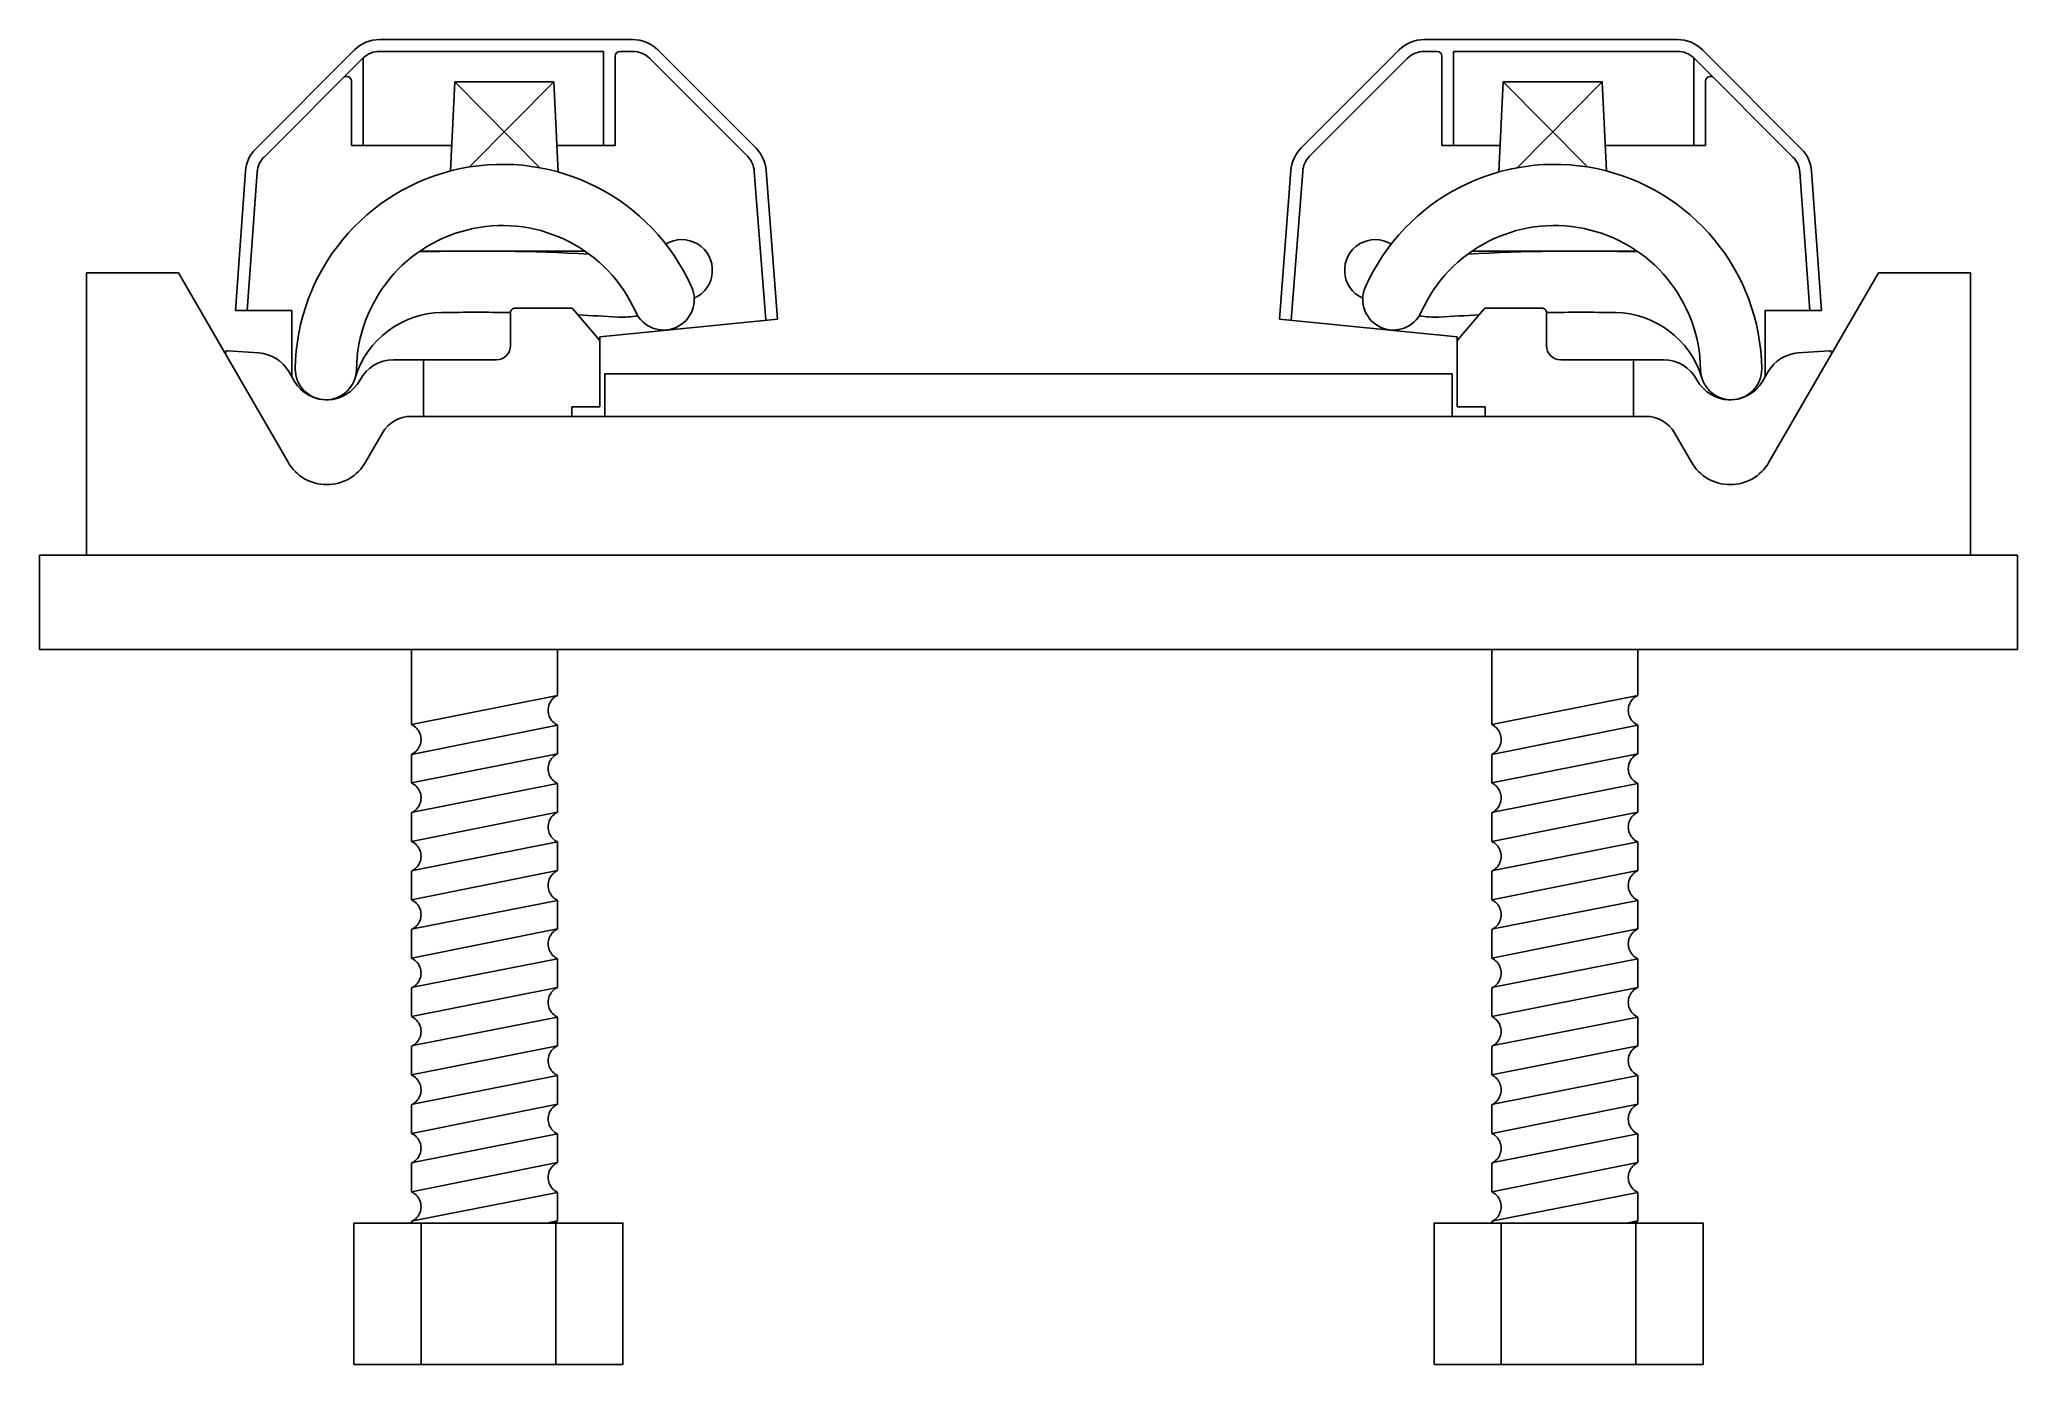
# Model space of a CAD drawing. Header units: metres. Extents: x -0.21 to 0.21, y -0.21 to 0.071.
import ezdxf

# ---------------------------------------------------------------- set-up
doc = ezdxf.new("R2010")
doc.units = ezdxf.units.M
doc.header["$MEASUREMENT"] = 0

msp = doc.modelspace()

# ---------------------------------------------------------------- linework, layer by layer
for p, q in [((-0.1640970289569814, 0.04783329396852787), (-0.1431126758055296, 0.06881764711997967)), ((-0.137809374945602, 0.07101434626243572), (-0.08402257838054503, 0.07101434626243572)), ((-0.09027097286983335, 0.04851434626243572), (-0.09027097286983335, 0.06851434626243573)), ((-0.08777097286983335, 0.04851434626243572), (-0.08777097286983335, 0.06751434626243573)), ((-0.08402257838054503, 0.06851434626243573), (-0.08677097286983336, 0.06851434626243573)), ((-0.07871927752300108, 0.06881764711997967), (-0.05790861302657868, 0.04800698262594379)), ((0.07872249136949831, 0.06881764711997967), (0.05791182687307592, 0.04800698262594379)), ((0.1378125887920993, 0.07101434626243572), (0.08402579222704226, 0.07101434626243572)), ((0.08402579222704226, 0.06851434626243573), (0.0867741867163306, 0.06851434626243573)), ((0.0877741867163306, 0.04851434626243572), (0.0877741867163306, 0.06751434626243573)), ((0.09027418671633058, 0.04851434626243572), (0.09027418671633058, 0.06851434626243573)), ((0.1641002428034786, 0.04783329396852787), (0.1431158896520268, 0.06881764711997967)), ((-0.1623292620040156, 0.04606552701556139), (-0.1413449088525638, 0.06704988016701319)), ((-0.1412709728698334, 0.04851434626243572), (-0.1412709728698334, 0.06712230133573613)), ((-0.05967637998147694, 0.04623921567342914), (-0.08048704447551573, 0.06704988016746502)), ((0.05967959382797417, 0.04623921567342914), (0.08049025832201297, 0.06704988016746502)), ((0.1412741867163306, 0.04851434626243572), (0.1412741867163306, 0.06712230133573613)), ((0.1623324758505129, 0.04606552701556139), (0.1413481226990611, 0.06704988016701319)), ((-0.1437709728698334, 0.04851434626243572), (-0.1437709728698334, 0.06220960258625128)), ((-0.1218043912606037, 0.06206708845499306), (-0.1227521878231171, 0.04311115779945322)), ((-0.1218043912606037, 0.06206708850267678), (-0.1037709251225679, 0.04379787499585946)), ((-0.1218043912606037, 0.06206708845499306), (-0.1008043912606037, 0.06206708845499306)), ((-0.1186660636228509, 0.04396610197710252), (-0.1008043912606037, 0.06206708850267678)), ((-0.1008043912606037, 0.06206708845499306), (-0.09984553212175525, 0.04289041629463318)), ((0.100807605107101, 0.06206708845499306), (0.09984874596825248, 0.04289041629463318)), ((0.1186692774693482, 0.04396610197710252), (0.100807605107101, 0.06206708850267678)), ((0.121807605107101, 0.06206708845499306), (0.100807605107101, 0.06206708845499306)), ((0.121807605107101, 0.06206708850267678), (0.1037741389690651, 0.04379787499585946)), ((0.121807605107101, 0.06206708845499306), (0.1227554016696144, 0.04311115779945322)), ((0.1437741867163306, 0.04851434626243572), (0.1437741867163306, 0.06220960258625128)), ((-0.1224820283914916, 0.04851434626243572), (-0.1437709728698334, 0.04851434626243572)), ((-0.08777097286983335, 0.04851434626243572), (-0.1001267361075545, 0.04851434626243572)), ((0.0877741867163306, 0.04851434626243572), (0.1001299499540517, 0.04851434626243572)), ((0.1224852422379889, 0.04851434626243572), (0.1437741867163306, 0.04851434626243572)), ((-0.1684159766630735, 0.01351434626243572), (-0.1662741140679398, 0.04307205006416916)), ((-0.1659094215099642, 0.01351434626243572), (-0.1637806520779879, 0.0428913644126551)), ((-0.05822122205302731, 0.04301162300985088), (-0.05580169430969545, 0.01142687825053363)), ((-0.05572852520271263, 0.04320257434509258), (-0.05331343093432079, 0.01167570458835835)), ((0.05573173904920987, 0.04320257434509258), (0.05331664478081802, 0.01167570458835835)), ((0.05822443589952454, 0.04301162300985088), (0.05580490815619269, 0.01142687825053363)), ((0.1659126353564614, 0.01351434626243572), (0.1637838659244852, 0.0428913644126551)), ((0.1684191905095708, 0.01351434626243572), (0.1662773279144371, 0.04307205006416916)), ((-0.1292611735697574, 0.02607150966047557), (-0.09414267948802736, 0.02606284241876565)), ((0.1292643874162546, 0.02607150966047557), (0.0941458933345246, 0.02606284241876565)), ((-0.1999983930767514, -0.03849279362298694), (-0.1999983930767514, 0.02150720637701306)), ((-0.1999983930767514, 0.02150720637701306), (-0.180463983076904, 0.02150720637701306)), ((-0.180463983076904, 0.02150720637701306), (-0.1572256330789067, -0.01874279362298694)), ((0.1804671969234012, 0.02150720637701306), (0.1572288469254039, -0.01874279362298694)), ((0.2000016069232486, 0.02150720637701306), (0.1804671969234012, 0.02150720637701306)), ((0.2000016069232486, -0.03849279362298694), (0.2000016069232486, 0.02150720637701306)), ((-0.1564159766630735, 0.01351434626243572), (-0.1684159766630735, 0.01351434626243572)), ((-0.1100031964362599, 0.006014344820006227), (-0.1100031971753575, 0.01301434482000623)), ((-0.1090031973064877, 0.01401434491537366), (-0.09710919724116103, 0.0140143462505177)), ((-0.09112019659886138, 0.007153346952421999), (-0.09672619722494856, 0.01383634627722058)), ((0.09112341044535861, 0.007153346952421999), (0.0967294110714458, 0.01383634627722058)), ((0.109006411152985, 0.01401434491537366), (0.09711241108765827, 0.0140143462505177)), ((0.1100064102827571, 0.006014344820006227), (0.1100064110218547, 0.01301434482000623)), ((0.1564191905095708, 0.01351434626243572), (0.1684191905095708, 0.01351434626243572)), ((-0.09100319661900722, 0.00790672700284631), (-0.05331343093432079, 0.01167570458835835)), ((0.09100641046550445, 0.00790672700284631), (0.05331664478081802, 0.01167570458835835)), ((-0.1700041963399388, 0.004949338468535279), (-0.1634071962774731, 0.004491339239104128)), ((-0.091003195077274, -0.006985652986542846), (-0.09100319661900722, 0.00790672700284631)), ((0.09100640892377124, -0.006985652986542846), (0.09100641046550445, 0.00790672700284631)), ((0.170007410186436, 0.004949338468535279), (0.1634104101239704, 0.004491339239104128)), ((-0.1558511956275441, -0.00162066008187976), (-0.157083195847366, 0.0005133397426441661)), ((-0.1348701960981823, 0.003014342149718141), (-0.1284968800247647, 0.003014342817290162)), ((-0.1284968800247647, 0.003014342817290162), (-0.1130031961263157, 0.0030143444385365)), ((-0.1284968787611462, -0.00898565727807727), (-0.1284968800247647, 0.003014342912657594)), ((-0.1284968787603953, -0.008992793622986937), (-0.1284968800247647, 0.003014342912657594)), ((0.1285000938712619, 0.003014342817290162), (0.113006409972813, 0.0030143444385365)), ((0.1285000926076435, -0.00898565727807727), (0.1285000938712619, 0.003014342912657594)), ((0.1285000926068926, -0.008992793622986937), (0.1285000938712619, 0.003014342912657594)), ((0.1348734099446796, 0.003014342149718141), (0.1285000938712619, 0.003014342817290162)), ((0.1558544094740413, -0.00162066008187976), (0.1570864096938633, 0.0005133397426441661)), ((-0.097003195077274, -0.006985653749482299), (-0.091003195077274, -0.006985652986542846)), ((-0.09700319487389353, -0.008992793622986937), (-0.097003195077274, -0.006985653749482299)), ((0.09700640892377124, -0.006985653749482299), (0.09100640892377124, -0.006985652986542846)), ((0.09700640872039076, -0.008992793622986937), (0.09700640892377124, -0.006985653749482299)), ((-0.1407711530745961, -0.01874279362298694), (-0.1371627130688168, -0.01249279362298694)), ((-0.1311051948250271, -0.008985657564179565), (-0.1284968787611462, -0.00898565727807727)), ((-0.1311005330742337, -0.008992793622986937), (0.1311037469326519, -0.008992793622986937)), ((0.1311084086715244, -0.008985657564179565), (0.1285000926076435, -0.00898565727807727)), ((0.1407743669210933, -0.01874279362298694), (0.1371659269153141, -0.01249279362298694)), ((0.2000016069232486, -0.03849279362298694), (-0.1999983930767514, -0.03849279362298694)), ((-0.1309983930711897, -0.05849279356338229), (-0.130998393110279, -0.07443051593639102)), ((-0.099998393110279, -0.06823051594831195), (-0.09999839312222175, -0.05849279356338229)), ((0.09836669228474784, -0.05849279356338229), (0.09836669224565849, -0.07443051593639102)), ((0.1293666922456585, -0.06823051594831195), (0.1293666922337157, -0.05849279356338229)), ((-0.130998393110279, -0.07443051593639102), (-0.09999839311027754, -0.06823051594831268)), ((0.09836669224565849, -0.07443051593639102), (0.1293666922456599, -0.06823051594831268)), ((-0.099998393110279, -0.074555071285741), (-0.1309983931102804, -0.0807550712738208)), ((-0.099998393110279, -0.0806305159244701), (-0.099998393110279, -0.074555071285741)), ((0.1293666922456585, -0.074555071285741), (0.09836669224565704, -0.0807550712738208)), ((0.1293666922456585, -0.0806305159244701), (0.1293666922456585, -0.074555071285741)), ((-0.130998393110279, -0.08683051591254917), (-0.09999839311027754, -0.08063051592447082)), ((-0.130998393110279, -0.08075507127382008), (-0.130998393110279, -0.08683051591254917)), ((0.09836669224565849, -0.08683051591254917), (0.1293666922456599, -0.08063051592447082)), ((0.09836669224565849, -0.08075507127382008), (0.09836669224565849, -0.08683051591254917)), ((-0.099998393110279, -0.08695507126189914), (-0.130707945174817, -0.09300017010308947)), ((-0.099998393110279, -0.09303051590062823), (-0.099998393110279, -0.08695507126189914)), ((0.1293666922456585, -0.08695507126189914), (0.09865714018112048, -0.09300017010308947)), ((0.1293666922456585, -0.09303051590062823), (0.1293666922456585, -0.08695507126189914)), ((-0.130998393110279, -0.09923051582910267), (-0.09999839311027754, -0.09303051584102433)), ((-0.130998393110279, -0.09315507124997821), (-0.130998393110279, -0.09923051582910267)), ((0.09836669224565849, -0.09923051582910267), (0.1293666922456599, -0.09303051584102433)), ((0.09836669224565849, -0.09315507124997821), (0.09836669224565849, -0.09923051582910267)), ((-0.099998393110279, -0.09935507117845264), (-0.130707945174817, -0.105400170019643)), ((-0.09999839310282842, -0.1054305159959957), (-0.099998393110279, -0.09935507129766193)), ((0.1293666922456585, -0.09935507117845264), (0.09865714018112048, -0.105400170019643)), ((0.1293666922531091, -0.1054305159959957), (0.1293666922456585, -0.09935507129766193)), ((-0.130998393110279, -0.1116305159244701), (-0.09999839311027754, -0.1054305159363918)), ((-0.130998393110279, -0.105555071285741), (-0.130998393110279, -0.1116305159244701)), ((0.09836669224565849, -0.1116305159244701), (0.1293666922456599, -0.1054305159363918)), ((0.09836669224565849, -0.105555071285741), (0.09836669224565849, -0.1116305159244701)), ((-0.099998393110279, -0.1117550712738201), (-0.130707945174817, -0.1178001701150104)), ((-0.09999839312518016, -0.1178305159125492), (-0.09999839310282842, -0.1117550713334247)), ((0.1293666922456585, -0.1117550712738201), (0.09865714018112048, -0.1178001701150104)), ((0.1293666922307573, -0.1178305159125492), (0.1293666922531091, -0.1117550713334247)), ((-0.130998393110279, -0.1240305158410236), (-0.09999839311027754, -0.1178305158529453)), ((-0.1309983931251802, -0.1179550712618991), (-0.130998393110279, -0.1240305158410236)), ((0.09836669224565849, -0.1240305158410236), (0.1293666922456599, -0.1178305158529453)), ((0.09836669223075734, -0.1179550712618991), (0.09836669224565849, -0.1240305158410236)), ((-0.099998393110279, -0.1241550711903736), (-0.130707945174817, -0.1302001700315639)), ((-0.09999839311772958, -0.1302305158887073), (-0.099998393110279, -0.1241550712499782)), ((0.1293666922456585, -0.1241550711903736), (0.09865714018112048, -0.1302001700315639)), ((0.1293666922382079, -0.1302305158887073), (0.1293666922456585, -0.1241550712499782)), ((-0.1309983926259913, -0.1364305175457164), (-0.09999839262598981, -0.1302305175576381)), ((-0.1309983931177296, -0.1303550712976619), (-0.1309983931028284, -0.136430515936391)), ((0.09836669223820792, -0.1303550712976619), (0.09836669225310907, -0.136430515936391)), ((0.09836669272994623, -0.1364305175457164), (0.1293666927299477, -0.1302305175576381)), ((-0.09999839262599126, -0.1365550728950664), (-0.1307079446905293, -0.1426001717362567)), ((-0.099998393110279, -0.1426305159244701), (-0.099998393110279, -0.136555071285741)), ((0.1293666927299462, -0.1365550728950664), (0.09865714066540823, -0.1426001717362567)), ((0.1293666922456585, -0.1426305159244701), (0.1293666922456585, -0.136555071285741)), ((-0.130998393110279, -0.1488305159721538), (-0.09999839311027754, -0.1426305159840755)), ((-0.1309983931177296, -0.1427550712738201), (-0.130998393110279, -0.1488305159721538)), ((0.09836669224565849, -0.1488305159721538), (0.1293666922456599, -0.1426305159840755)), ((0.09836669223820792, -0.1427550712738201), (0.09836669224565849, -0.1488305159721538)), ((-0.099998393110279, -0.1489550713215038), (-0.130707945174817, -0.1550001701626941)), ((-0.09999839312518016, -0.1550305159006282), (-0.099998393110279, -0.1489550712618991)), ((0.1293666922456585, -0.1489550713215038), (0.09865714018112048, -0.1550001701626941)), ((0.1293666922307573, -0.1550305159006282), (0.1293666922456585, -0.1489550712618991)), ((-0.1309983931177296, -0.1612305158291027), (-0.09999839311772812, -0.1550305158410243)), ((-0.130998393110279, -0.1551550711903736), (-0.1309983931177296, -0.1612305158291027)), ((0.09836669223820792, -0.1612305158291027), (0.1293666922382094, -0.1550305158410243)), ((0.09836669224565849, -0.1551550711903736), (0.09836669223820792, -0.1612305158291027)), ((-0.09999839311772958, -0.1613550711784526), (-0.1307079451822676, -0.167400170019643)), ((-0.099998393110279, -0.1674305159959957), (-0.099998393110279, -0.1613550712976619)), ((0.1293666922382079, -0.1613550711784526), (0.09865714017366992, -0.167400170019643)), ((0.1293666922456585, -0.1674305159959957), (0.1293666922456585, -0.1613550712976619)), ((-0.1309983926334418, -0.1736305153880283), (-0.09999839263344039, -0.16743051539995)), ((-0.130998393110279, -0.167555071285741), (-0.130998393110279, -0.1736305159244701)), ((0.09836669224565849, -0.167555071285741), (0.09836669224565849, -0.1736305159244701)), ((0.09836669272249565, -0.1736305153880283), (0.1293666927224971, -0.16743051539995)), ((-0.09999839263344185, -0.1737550707373783), (-0.1307079446979798, -0.1798001695785686)), ((-0.099998393110279, -0.1798305159125492), (-0.09999839312518016, -0.1737550713334247)), ((0.1293666927224957, -0.1737550707373783), (0.09865714065795765, -0.1798001695785686)), ((0.1293666922456585, -0.1798305159125492), (0.1293666922307573, -0.1737550713334247)), ((-0.130998393110279, -0.1799550712618991), (-0.130998393111107, -0.1802927936229695)), ((-0.1289659563263471, -0.1802927936229695), (-0.1289659563263471, -0.2102927936229695)), ((-0.099998393110279, -0.1798305159125492), (-0.1023467982876595, -0.1802927936229695)), ((-0.10039574132821, -0.1802927936229695), (-0.10039574132821, -0.2102927936229695)), ((0.09836669224565849, -0.1799550712618991), (0.09836669224483048, -0.1802927936229695)), ((0.1003991290295904, -0.1802927936229695), (0.1003991290295904, -0.2102927936229695)), ((0.1293666922456585, -0.1798305159125492), (0.127018287068278, -0.1802927936229695)), ((0.1289693440277275, -0.1802927936229695), (0.1289693440277275, -0.2102927936229695))]:
    msp.add_line(p, q)
at = {"ltscale": 100}
for p, q in [((-0.1564159766630735, -0.0006423789003318234), (-0.1564159766630735, 0.01351434626243572)), ((0.1564191905095708, -0.0006423789003318234), (0.1564191905095708, 0.01351434626243572))]:
    msp.add_line(p, q, dxfattribs=at)
at = {"flags": 128}
for points in [[(-0.09027097286983335, 0.06851434626243573), (-0.137809374945602, 0.06851434626243573)], [(0.09027418671633058, 0.06851434626243573), (0.1378125887920993, 0.06851434626243573)], [(-0.09999839360201732, -0.07455506925918308), (-0.100288911394123, -0.07440012579299655), (-0.1005632286586799, -0.07421882276870456), (-0.1008195322074927, -0.07401240008212771), (-0.1010555284538306, -0.07378257410861698), (-0.1012685339965858, -0.07353202479221073), (-0.1014571409740485, -0.07326250689365116), (-0.1016198187389411, -0.07297605162002292), (-0.1017545455017127, -0.07267633091546741), (-0.1018604617484845, -0.07236567150689807), (-0.1019368725338019, -0.07204614292718615), (-0.1019830625572242, -0.07172002439834323), (-0.1019983916797675, -0.07139165525771823), (-0.1019828944572248, -0.07106379156448094), (-0.1019367115863599, -0.07073860775567738), (-0.1018600099527277, -0.07041835432388034), (-0.1017537146278657, -0.0701071513805553), (-0.101618950880412, -0.0698078311000034), (-0.1014566784271039, -0.06952235828973499), (-0.1012678628333844, -0.0692526878032848), (-0.1010546761074103, -0.06900210033990589), (-0.1008194284805097, -0.06877310400344577), (-0.100563751987461, -0.06856714855767933), (-0.1002892749899067, -0.06838568340875355), (-0.09999839358711615, -0.06823052059747424)], [(0.1293666917539202, -0.07455506925918308), (0.1290761739618145, -0.07440012579299655), (0.1288018566972576, -0.07421882276870456), (0.1285455531484447, -0.07401240008212771), (0.1283095569021069, -0.07378257410861698), (0.1280965513593517, -0.07353202479221073), (0.127907944381889, -0.07326250689365116), (0.1277452666169964, -0.07297605162002292), (0.1276105398542248, -0.07267633091546741), (0.127504623607453, -0.07236567150689807), (0.1274282128221355, -0.07204614292718615), (0.1273820227987133, -0.07172002439834323), (0.12736669367617, -0.07139165525771823), (0.1273821908987127, -0.07106379156448094), (0.1274283737695776, -0.07073860775567738), (0.1275050754032098, -0.07041835432388034), (0.1276113707280718, -0.0701071513805553), (0.1277461344755255, -0.0698078311000034), (0.1279084069288336, -0.06952235828973499), (0.1280972225225531, -0.0692526878032848), (0.1283104092485272, -0.06900210033990589), (0.1285456568754278, -0.06877310400344577), (0.1288013333684765, -0.06856714855767933), (0.1290758103660308, -0.06838568340875355), (0.1293666917688213, -0.06823052059747424)], [(-0.1309983926334418, -0.07443051945306507), (-0.1307078784101643, -0.07458546297885624), (-0.1304337029972114, -0.07476666097976413), (-0.1301776497879066, -0.07497284542657581), (-0.1299415808239021, -0.07520266186334339), (-0.1297284477272071, -0.07545330648757663), (-0.1295400100269355, -0.07572250973321644), (-0.1293775110908784, -0.07600846897699085), (-0.1292423599281348, -0.07630895268060413), (-0.1291362910711207, -0.07662003164626804), (-0.1290599363290705, -0.07693933134414402), (-0.1290138023563661, -0.07726473455764499), (-0.1289983933486976, -0.07759383802749363), (-0.1290139346637763, -0.07792224531509129), (-0.1290601342388429, -0.07824729566909519), (-0.1291366546594538, -0.07856681477166857), (-0.1292431169145741, -0.0788785518918201), (-0.1293781834163703, -0.07917844425775257), (-0.1295404987999238, -0.07946385031081882), (-0.1297289317169227, -0.07973291044570652), (-0.1299423330345191, -0.07998372679092136), (-0.1301781588115729, -0.08021320002414432), (-0.1304339485683478, -0.08041910778619495), (-0.1307079451599159, -0.08060016285516468), (-0.130998392648343, -0.0807550681147739)], [(0.09836669272249565, -0.07443051945306507), (0.09865720694577322, -0.07458546297885624), (0.09893138235872612, -0.07476666097976413), (0.09918743556803093, -0.07497284542657581), (0.09942350453203544, -0.07520266186334339), (0.09963663762873039, -0.07545330648757663), (0.09982507532900199, -0.07572250973321644), (0.0999875742650591, -0.07600846897699085), (0.1001227254278027, -0.07630895268060413), (0.1002287942848168, -0.07662003164626804), (0.100305149026867, -0.07693933134414402), (0.1003512829995714, -0.07726473455764499), (0.1003666920072399, -0.07759383802749363), (0.1003511506921612, -0.07792224531509129), (0.1003049511170946, -0.07824729566909519), (0.1002284306964837, -0.07856681477166857), (0.1001219684413634, -0.0788785518918201), (0.09998690193956718, -0.07917844425775257), (0.09982458655601367, -0.07946385031081882), (0.09963615363901482, -0.07973291044570652), (0.09942275232141838, -0.07998372679092136), (0.09918692654436455, -0.08021320002414432), (0.09893113678758965, -0.08041910778619495), (0.09865714019602165, -0.08060016285516468), (0.09836669270759449, -0.0807550681147739)], [(-0.09999839358711615, -0.08695506702996936), (-0.1002889113866724, -0.08680012356378285), (-0.1005632286586799, -0.0866188204798862), (-0.1008195322000422, -0.08641239779330936), (-0.1010555284538306, -0.08618257170058932), (-0.1012685339891352, -0.08593202244378773), (-0.1014571409740485, -0.08566250454522815), (-0.1016198187389411, -0.08537604939080921), (-0.1017545455017127, -0.08507632862664904), (-0.1018604617633857, -0.08476566921807971), (-0.1019368725189008, -0.0844461406383678), (-0.1019830625572242, -0.08412002216912952), (-0.1019983916648664, -0.08379165302850453), (-0.1019828944646753, -0.08346378927566257), (-0.1019367116012611, -0.08313860540725437), (-0.1018600099750794, -0.08281835209466663), (-0.1017537146129645, -0.08250714909173694), (-0.1016189508878626, -0.08220782887078967), (-0.1014566784345545, -0.08192235600091663), (-0.1012678628482856, -0.0816526950512096), (-0.1010546760925092, -0.08140209799148289), (-0.1008194284954108, -0.08117310177423206), (-0.100563751987461, -0.08096714626886096), (-0.1002892749973573, -0.08078568106033054), (-0.09999839357966557, -0.08063051824905124)], [(0.1293666917688213, -0.08695506702996936), (0.1290761739692651, -0.08680012356378285), (0.1288018566972576, -0.0866188204798862), (0.1285455531558953, -0.08641239779330936), (0.1283095569021069, -0.08618257170058932), (0.1280965513668023, -0.08593202244378773), (0.127907944381889, -0.08566250454522815), (0.1277452666169964, -0.08537604939080921), (0.1276105398542248, -0.08507632862664904), (0.1275046235925518, -0.08476566921807971), (0.1274282128370367, -0.0844461406383678), (0.1273820227987133, -0.08412002216912952), (0.1273666936910711, -0.08379165302850453), (0.1273821908912622, -0.08346378927566257), (0.1274283737546764, -0.08313860540725437), (0.127505075380858, -0.08281835209466663), (0.1276113707429729, -0.08250714909173694), (0.1277461344680749, -0.08220782887078967), (0.127908406921383, -0.08192235600091663), (0.1280972225076519, -0.0816526950512096), (0.1283104092634283, -0.08140209799148289), (0.1285456568605267, -0.08117310177423206), (0.1288013333684765, -0.08096714626886096), (0.1290758103585802, -0.08078568106033054), (0.1293666917762719, -0.08063051824905124)], [(-0.1309983926408924, -0.08683051716424671), (-0.1307078784027137, -0.08698546057082858), (-0.1304337029823102, -0.08716665875055042), (-0.1301776497730054, -0.08737284313775745), (-0.1299415808239021, -0.0876026691112682), (-0.1297284477123059, -0.08785330425836292), (-0.1295400100269355, -0.08812250750400272), (-0.1293775110759773, -0.08840846668817248), (-0.1292423599132337, -0.08870895033218112), (-0.1291362910934724, -0.08902002941705432), (-0.1290599363514222, -0.0893393291149303), (-0.1290138023489155, -0.08966473226882664), (-0.1289983933337964, -0.08999383573867527), (-0.1290139346563257, -0.09032224302627292), (-0.1290601342239417, -0.09064729338027683), (-0.1291366546669044, -0.09096681242324557), (-0.1292431169071235, -0.09127854954339709), (-0.1293781834014691, -0.09157844196893421), (-0.1295404987850227, -0.09186384808160511), (-0.1297289317169227, -0.09213290815688815), (-0.1299423330345191, -0.09238372456170764), (-0.1301781588115729, -0.09261319761611667), (-0.1304339485683478, -0.0928191054973766), (-0.130707945174817, -0.09300017010308947), (-0.130998392648343, -0.09315507536269871)], [(0.09836669271504507, -0.08683051716424671), (0.0986572069532238, -0.08698546057082858), (0.09893138237362728, -0.08716665875055042), (0.0991874355829321, -0.08737284313775745), (0.09942350453203544, -0.0876026691112682), (0.09963663764363155, -0.08785330425836292), (0.09982507532900199, -0.08812250750400272), (0.09998757427996025, -0.08840846668817248), (0.1001227254427038, -0.08870895033218112), (0.1002287942624651, -0.08902002941705432), (0.1003051490045153, -0.0893393291149303), (0.100351283007022, -0.08966473226882664), (0.1003666920221411, -0.08999383573867527), (0.1003511506996118, -0.09032224302627292), (0.1003049511319958, -0.09064729338027683), (0.1002284306890331, -0.09096681242324557), (0.100121968448814, -0.09127854954339709), (0.09998690195446834, -0.09157844196893421), (0.09982458657091484, -0.09186384808160511), (0.09963615363901482, -0.09213290815688815), (0.09942275232141838, -0.09238372456170764), (0.09918692654436455, -0.09261319761611667), (0.09893113678758965, -0.0928191054973766), (0.09865714018112048, -0.09300017010308947), (0.09836669270759449, -0.09315507536269871)], [(-0.09999839360201732, -0.09935507427789417), (-0.1002889114090242, -0.09920012121535984), (-0.1005632286586799, -0.09901882772781101), (-0.1008195322223939, -0.09881239544488636), (-0.1010555284538306, -0.09858257900811877), (-0.1012685339965858, -0.09833202969171252), (-0.1014571409814991, -0.09806250225640979), (-0.1016198187463917, -0.09777604710199085), (-0.1017545455091633, -0.09747632627822604), (-0.1018604617633857, -0.09716566692926136), (-0.1019368725487031, -0.09684613834954944), (-0.1019830625646748, -0.09652001982070652), (-0.1019983916797675, -0.09619166027642932), (-0.1019828944721259, -0.09586378704644885), (-0.1019367115863599, -0.09553860317804065), (-0.1018600099527277, -0.09521835940219608), (-0.101753714605514, -0.09490714674331394), (-0.1016189508953132, -0.09460782652236667), (-0.1014566784420051, -0.09432235371209827), (-0.1012678628482856, -0.09405269276239124), (-0.1010546761074103, -0.09380210523940768), (-0.1008194284879603, -0.09357309942580906), (-0.1005637519800104, -0.0933671439800426), (-0.1002892749824561, -0.09318567883111682), (-0.09999839360201732, -0.09303051601983753)], [(0.1293666917539202, -0.09935507427789417), (0.1290761739469133, -0.09920012121535984), (0.1288018566972576, -0.09901882772781101), (0.1285455531335436, -0.09881239544488636), (0.1283095569021069, -0.09858257900811877), (0.1280965513593517, -0.09833202969171252), (0.1279079443744384, -0.09806250225640979), (0.1277452666095458, -0.09777604710199085), (0.1276105398467742, -0.09747632627822604), (0.1275046235925518, -0.09716566692926136), (0.1274282128072344, -0.09684613834954944), (0.1273820227912627, -0.09652001982070652), (0.12736669367617, -0.09619166027642932), (0.1273821908838116, -0.09586378704644885), (0.1274283737695776, -0.09553860317804065), (0.1275050754032098, -0.09521835940219608), (0.1276113707504235, -0.09490714674331394), (0.1277461344606243, -0.09460782652236667), (0.1279084069139324, -0.09432235371209827), (0.1280972225076519, -0.09405269276239124), (0.1283104092485272, -0.09380210523940768), (0.1285456568679772, -0.09357309942580906), (0.1288013333759271, -0.0933671439800426), (0.1290758103734814, -0.09318567883111682), (0.1293666917539202, -0.09303051601983753)], [(-0.1309983926334418, -0.0992305148158237), (-0.1307078784027137, -0.09938545834161487), (-0.1304337029823102, -0.09956665646173206), (-0.1301776497953571, -0.09977284084893909), (-0.1299415808239021, -0.1000026668224498), (-0.1297284477272071, -0.1002533115062877), (-0.1295400100120343, -0.1005225050959751), (-0.1293775110759773, -0.1008084644589588), (-0.1292423599281348, -0.1011089575801059), (-0.1291362910785712, -0.1014200366649791), (-0.1290599363365211, -0.1017393363628551), (-0.1290138023414649, -0.1020647300396129), (-0.128998393341247, -0.1023938335094615), (-0.1290139346563257, -0.1027222502741977), (-0.1290601342164912, -0.1030472910914585), (-0.1291366546520032, -0.1033668101940319), (-0.1292431169071235, -0.1036785472545787), (-0.1293781834089197, -0.1039784396801158), (-0.1295404987850227, -0.1042638457927867), (-0.1297289317169227, -0.1045329058680698), (-0.1299423330196179, -0.1047837222728893), (-0.1301781588264741, -0.105013195386903), (-0.1304339485683478, -0.1052191126856968), (-0.1307079451599159, -0.1054001678142711), (-0.1309983926334418, -0.105555073133485)], [(0.09836669272249565, -0.0992305148158237), (0.0986572069532238, -0.09938545834161487), (0.09893138237362728, -0.09956665646173206), (0.09918743556058035, -0.09977284084893909), (0.09942350453203544, -0.1000026668224498), (0.09963663762873039, -0.1002533115062877), (0.09982507534390316, -0.1005225050959751), (0.09998757427996025, -0.1008084644589588), (0.1001227254278027, -0.1011089575801059), (0.1002287942773663, -0.1014200366649791), (0.1003051490194164, -0.1017393363628551), (0.1003512830144726, -0.1020647300396129), (0.1003666920146905, -0.1023938335094615), (0.1003511506996118, -0.1027222502741977), (0.1003049511394463, -0.1030472910914585), (0.1002284307039343, -0.1033668101940319), (0.100121968448814, -0.1036785472545787), (0.09998690194701776, -0.1039784396801158), (0.09982458657091484, -0.1042638457927867), (0.09963615363901482, -0.1045329058680698), (0.09942275233631954, -0.1047837222728893), (0.09918692652946338, -0.105013195386903), (0.09893113678758965, -0.1052191126856968), (0.09865714019602165, -0.1054001678142711), (0.09836669272249565, -0.105555073133485)], [(-0.09999839358711615, -0.1117550719890758), (-0.100288911394123, -0.1116001284632846), (-0.1005632286437787, -0.1114188254985973), (-0.1008195322074927, -0.111212393156068), (-0.10105552844638, -0.1109825767193004), (-0.1012685339965858, -0.1107320274028942), (-0.1014571409740485, -0.1104624999675914), (-0.1016198187463917, -0.1101760543499156), (-0.1017545454868116, -0.1098763335857555), (-0.1018604617484845, -0.1095656647000476), (-0.1019368725338019, -0.1092461360607311), (-0.1019830625572242, -0.108920027128236), (-0.1019983916648664, -0.108591657987611), (-0.1019828944721259, -0.1082637942943737), (-0.1019367116012611, -0.1079386008296176), (-0.1018600099601783, -0.1076183570537731), (-0.1017537146129645, -0.1073071540508434), (-0.101618950880412, -0.1070078337702915), (-0.1014566784271039, -0.1067223514232799), (-0.1012678628482856, -0.1064526904735729), (-0.1010546761148609, -0.1062021029505893), (-0.1008194284805097, -0.1059731067333385), (-0.100563751987461, -0.1057671417508289), (-0.1002892749899067, -0.1055856765422985), (-0.09999839358711615, -0.1054305137310192)], [(0.1293666917688213, -0.1117550719890758), (0.1290761739618145, -0.1116001284632846), (0.1288018567121588, -0.1114188254985973), (0.1285455531484447, -0.111212393156068), (0.1283095569095574, -0.1109825767193004), (0.1280965513593517, -0.1107320274028942), (0.127907944381889, -0.1104624999675914), (0.1277452666095458, -0.1101760543499156), (0.1276105398691259, -0.1098763335857555), (0.127504623607453, -0.1095656647000476), (0.1274282128221355, -0.1092461360607311), (0.1273820227987133, -0.108920027128236), (0.1273666936910711, -0.108591657987611), (0.1273821908838116, -0.1082637942943737), (0.1274283737546764, -0.1079386008296176), (0.1275050753957592, -0.1076183570537731), (0.1276113707429729, -0.1073071540508434), (0.1277461344755255, -0.1070078337702915), (0.1279084069288336, -0.1067223514232799), (0.1280972225076519, -0.1064526904735729), (0.1283104092410766, -0.1062021029505893), (0.1285456568754278, -0.1059731067333385), (0.1288013333684765, -0.1057671417508289), (0.1290758103660308, -0.1055856765422985), (0.1293666917688213, -0.1054305137310192)], [(-0.1309983926334418, -0.1116305125270053), (-0.1307078784101643, -0.1117854560527965), (-0.1304337029972114, -0.1119666541133091), (-0.1301776497879066, -0.1121728385005161), (-0.1299415808164515, -0.1124026645336315), (-0.1297284477346577, -0.1126533091578647), (-0.1295400100120343, -0.1129225124035045), (-0.1293775110759773, -0.1132084621105358), (-0.1292423599132337, -0.1135089553508922), (-0.1291362910785712, -0.1138200343165561), (-0.1290599363365211, -0.1141393340144321), (-0.1290138023563661, -0.1144647276911899), (-0.128998393341247, -0.1147938407573864), (-0.1290139346637763, -0.115122248044984), (-0.1290601342239417, -0.1154472888026401), (-0.1291366546520032, -0.1157668174419567), (-0.1292431169071235, -0.1160785545621082), (-0.1293781834163703, -0.1163784469876453), (-0.1295404987850227, -0.1166638529811069), (-0.1297289317318238, -0.1169329035792514), (-0.1299423330345191, -0.1171837295208141), (-0.1301781588115729, -0.1174131930980846), (-0.1304339485534467, -0.117619110456483), (-0.1307079451450147, -0.1178001655254528), (-0.1309983926408924, -0.117955070785062)], [(0.09836669272249565, -0.1116305125270053), (0.09865720694577322, -0.1117854560527965), (0.09893138235872612, -0.1119666541133091), (0.09918743556803093, -0.1121728385005161), (0.09942350453948602, -0.1124026645336315), (0.0996366376212798, -0.1126533091578647), (0.09982507534390316, -0.1129225124035045), (0.09998757427996025, -0.1132084621105358), (0.1001227254427038, -0.1135089553508922), (0.1002287942773663, -0.1138200343165561), (0.1003051490194164, -0.1141393340144321), (0.1003512829995714, -0.1144647276911899), (0.1003666920146905, -0.1147938407573864), (0.1003511506921612, -0.115122248044984), (0.1003049511319958, -0.1154472888026401), (0.1002284307039343, -0.1157668174419567), (0.100121968448814, -0.1160785545621082), (0.09998690193956718, -0.1163784469876453), (0.09982458657091484, -0.1166638529811069), (0.09963615362411365, -0.1169329035792514), (0.09942275232141838, -0.1171837295208141), (0.09918692654436455, -0.1174131930980846), (0.0989311368024908, -0.117619110456483), (0.09865714021092281, -0.1178001655254528), (0.09836669271504507, -0.117955070785062)], [(-0.09999839357966557, -0.1241550697598621), (-0.100288911394123, -0.1240001262340709), (-0.1005632286661305, -0.1238188231501743), (-0.1008195322074927, -0.1236124004039928), (-0.1010555284538306, -0.1233825744304821), (-0.1012685339965858, -0.1231320251140758), (-0.1014571409889497, -0.1228625072155162), (-0.1016198187389411, -0.1225760521207019), (-0.1017545455166139, -0.1222763312373325), (-0.1018604617633857, -0.1219656718883678), (-0.1019368725338019, -0.1216461432490513), (-0.1019830625572242, -0.121320024779813), (-0.1019983916648664, -0.1209916557583973), (-0.1019828944572248, -0.1206637920055553), (-0.1019367116087116, -0.1203386081371471), (-0.1018600099601783, -0.1200183547649547), (-0.1017537146129645, -0.1197071517024204), (-0.1016189508953132, -0.1194078315410778), (-0.1014566784196533, -0.1191223490748569), (-0.1012678628482856, -0.1188526881847545), (-0.1010546761074103, -0.118602100661771), (-0.1008194284954108, -0.1183731043849155), (-0.100563751987461, -0.118167148939149), (-0.1002892749973573, -0.1179856741938755), (-0.09999839359456673, -0.1178305114422008)], [(0.1293666917762719, -0.1241550697598621), (0.1290761739618145, -0.1240001262340709), (0.128801856689807, -0.1238188231501743), (0.1285455531484447, -0.1236124004039928), (0.1283095569021069, -0.1233825744304821), (0.1280965513593517, -0.1231320251140758), (0.1279079443669878, -0.1228625072155162), (0.1277452666169964, -0.1225760521207019), (0.1276105398393236, -0.1222763312373325), (0.1275046235925518, -0.1219656718883678), (0.1274282128221355, -0.1216461432490513), (0.1273820227987133, -0.121320024779813), (0.1273666936910711, -0.1209916557583973), (0.1273821908987127, -0.1206637920055553), (0.1274283737472258, -0.1203386081371471), (0.1275050753957592, -0.1200183547649547), (0.1276113707429729, -0.1197071517024204), (0.1277461344606243, -0.1194078315410778), (0.1279084069362842, -0.1191223490748569), (0.1280972225076519, -0.1188526881847545), (0.1283104092485272, -0.118602100661771), (0.1285456568605267, -0.1183731043849155), (0.1288013333684765, -0.118167148939149), (0.1290758103585802, -0.1179856741938755), (0.1293666917613708, -0.1178305114422008)], [(-0.1309983926334418, -0.1240305197749302), (-0.1307078784101643, -0.1241854633007213), (-0.1304337029748596, -0.1243666614208385), (-0.1301776497879066, -0.1245728457484409), (-0.1299415808388032, -0.1248026621852085), (-0.1297284477272071, -0.1250533068690464), (-0.1295400100343861, -0.1253225101742908), (-0.1293775110610761, -0.125608464590089), (-0.1292423599281348, -0.1259089530024692), (-0.1291362910785712, -0.1262200320873424), (-0.1290599363216199, -0.1265393317852184), (-0.1290138023563661, -0.1268647302303478), (-0.1289983933486976, -0.1271938384089634), (-0.1290139346637763, -0.127522245696561), (-0.1290601342164912, -0.127847291341798), (-0.1291366546669044, -0.1281668151531383), (-0.1292431168996729, -0.1284785522136852), (-0.1293781834163703, -0.1287784445796177), (-0.1295404987775721, -0.1290638507518932), (-0.1297289317243732, -0.1293329061184093), (-0.1299423330270685, -0.1295837272916004), (-0.1301781588115729, -0.1298131955776378), (-0.1304339485757984, -0.1300191081676647), (-0.130707945174817, -0.130200168005006), (-0.1309983926334418, -0.1303550733242199)], [(0.09836669272249565, -0.1240305197749302), (0.09865720694577322, -0.1241854633007213), (0.09893138238107786, -0.1243666614208385), (0.09918743556803093, -0.1245728457484409), (0.09942350451713429, -0.1248026621852085), (0.09963663762873039, -0.1250533068690464), (0.09982507532155142, -0.1253225101742908), (0.09998757429486141, -0.125608464590089), (0.1001227254278027, -0.1259089530024692), (0.1002287942773663, -0.1262200320873424), (0.1003051490343176, -0.1265393317852184), (0.1003512829995714, -0.1268647302303478), (0.1003666920072399, -0.1271938384089634), (0.1003511506921612, -0.127522245696561), (0.1003049511394463, -0.127847291341798), (0.1002284306890331, -0.1281668151531383), (0.1001219684562646, -0.1284785522136852), (0.09998690193956718, -0.1287784445796177), (0.09982458657836542, -0.1290638507518932), (0.09963615363156424, -0.1293329061184093), (0.09942275232886896, -0.1295837272916004), (0.09918692654436455, -0.1298131955776378), (0.09893113678013907, -0.1300191081676647), (0.09865714018112048, -0.130200168005006), (0.09836669272249565, -0.1303550733242199)], [(-0.09999839358711615, -0.136555072120206), (-0.100288911394123, -0.1364001239452526), (-0.1005632286586799, -0.1362188256297275), (-0.1008195322074927, -0.1360123933468029), (-0.1010555284389295, -0.1357825769100353), (-0.1012685340040363, -0.1355320276532337), (-0.1014571409740485, -0.1352625049266979), (-0.1016198187389411, -0.1349760497126743), (-0.1017545455017127, -0.1346763290081188), (-0.1018604617559351, -0.1343656695995494), (-0.1019368725338019, -0.1340461361918613), (-0.1019830625721253, -0.1337200224909946), (-0.1019983916797675, -0.1333916534099742), (-0.1019828944795765, -0.1330637896571323), (-0.1019367116012611, -0.1327386059079334), (-0.1018600099601783, -0.1324183572445079), (-0.1017537146129645, -0.1321071494732067), (-0.1016189508878626, -0.1318078291926548), (-0.1014566784420051, -0.1315223516140148), (-0.1012678628557362, -0.1312526906643078), (-0.1010546761074103, -0.1310021032009288), (-0.1008194284954108, -0.1307731020960971), (-0.100563751987461, -0.1305671466503307), (-0.1002892749899067, -0.1303856766734287), (-0.09999839358711615, -0.130230513921754)], [(0.1293666917688213, -0.136555072120206), (0.1290761739618145, -0.1364001239452526), (0.1288018566972576, -0.1362188256297275), (0.1285455531484447, -0.1360123933468029), (0.128309556917008, -0.1357825769100353), (0.1280965513519012, -0.1355320276532337), (0.127907944381889, -0.1352625049266979), (0.1277452666169964, -0.1349760497126743), (0.1276105398542248, -0.1346763290081188), (0.1275046236000024, -0.1343656695995494), (0.1274282128221355, -0.1340461361918613), (0.1273820227838121, -0.1337200224909946), (0.12736669367617, -0.1333916534099742), (0.127382190876361, -0.1330637896571323), (0.1274283737546764, -0.1327386059079334), (0.1275050753957592, -0.1324183572445079), (0.1276113707429729, -0.1321071494732067), (0.1277461344680749, -0.1318078291926548), (0.1279084069139324, -0.1315223516140148), (0.1280972225002013, -0.1312526906643078), (0.1283104092485272, -0.1310021032009288), (0.1285456568605267, -0.1307731020960971), (0.1288013333684765, -0.1305671466503307), (0.1290758103660308, -0.1303856766734287), (0.1293666917688213, -0.130230513921754)], [(-0.1309983926259913, -0.1364305175457164), (-0.1307078784027137, -0.1365854610715076), (-0.1304337029972114, -0.1367666590724155), (-0.1301776497879066, -0.1369728435192272), (-0.1299415808313526, -0.1372026646647617), (-0.1297284477346577, -0.1374533094082042), (-0.1295400100269355, -0.1377225078258678), (-0.1293775110759773, -0.1380084670696422), (-0.1292423599281348, -0.1383089507732555), (-0.1291362910785712, -0.1386200345668956), (-0.1290599363365211, -0.138939334205167), (-0.1290138023489155, -0.1392647326502964), (-0.1289983933337964, -0.139593836120145), (-0.1290139346637763, -0.1399222481761142), (-0.1290601342239417, -0.1402472890529796), (-0.1291366546594538, -0.1405668129239246), (-0.1292431168922223, -0.1408785499844715), (-0.1293781834014691, -0.1411784423504039), (-0.1295404987999238, -0.1414638484034702), (-0.1297289317169227, -0.1417329085383579), (-0.1299423330196179, -0.1419837248835727), (-0.1301781588190235, -0.1422131981167957), (-0.1304339485683478, -0.1424191106472179), (-0.1307079451599159, -0.1426001657161876), (-0.1309983926259913, -0.1427550709757968)], [(0.09836669272994623, -0.1364305175457164), (0.0986572069532238, -0.1365854610715076), (0.09893138235872612, -0.1367666590724155), (0.09918743556803093, -0.1369728435192272), (0.09942350452458486, -0.1372026646647617), (0.0996366376212798, -0.1374533094082042), (0.09982507532900199, -0.1377225078258678), (0.09998757427996025, -0.1380084670696422), (0.1001227254278027, -0.1383089507732555), (0.1002287942773663, -0.1386200345668956), (0.1003051490194164, -0.138939334205167), (0.100351283007022, -0.1392647326502964), (0.1003666920221411, -0.139593836120145), (0.1003511506921612, -0.1399222481761142), (0.1003049511319958, -0.1402472890529796), (0.1002284306964837, -0.1405668129239246), (0.1001219684637152, -0.1408785499844715), (0.09998690195446834, -0.1411784423504039), (0.09982458655601367, -0.1414638484034702), (0.09963615363901482, -0.1417329085383579), (0.09942275233631954, -0.1419837248835727), (0.09918692653691397, -0.1422131981167957), (0.09893113678758965, -0.1424191106472179), (0.09865714019602165, -0.1426001657161876), (0.09836669272994623, -0.1427550709757968)], [(-0.09999839359456673, -0.1489550698909923), (-0.100288911394123, -0.1488001263652012), (-0.1005632286512293, -0.1486188233409091), (-0.1008195322074927, -0.1484123958859607), (-0.1010555284538306, -0.1481825745616123), (-0.1012685339965858, -0.1479320253048107), (-0.101457140966598, -0.1476625026378795), (-0.1016198187389411, -0.1473760522518321), (-0.1017545454868116, -0.1470763267193004), (-0.1018604617484845, -0.1467656673107311), (-0.1019368725263514, -0.1464461387310192), (-0.1019830625646748, -0.1461200250301525), (-0.1019983916723169, -0.1457916558299228), (-0.1019828944721259, -0.1454637921366855), (-0.1019367115863599, -0.1451386034999057), (-0.1018600099601783, -0.1448183549556896), (-0.1017537146204151, -0.1445071520123645), (-0.101618950880412, -0.144207831672208), (-0.1014566784420051, -0.143922354093568), (-0.1012678628482856, -0.143652693143861), (-0.1010546761223115, -0.1434021008525058), (-0.1008194284879603, -0.143173104635255), (-0.1005637519949116, -0.1429671443615123), (-0.1002892749973573, -0.1427856791529819), (-0.09999839358711615, -0.1426305163417026)], [(0.1293666917613708, -0.1489550698909923), (0.1290761739618145, -0.1488001263652012), (0.1288018567047082, -0.1486188233409091), (0.1285455531484447, -0.1484123958859607), (0.1283095569021069, -0.1481825745616123), (0.1280965513593517, -0.1479320253048107), (0.1279079443893396, -0.1476625026378795), (0.1277452666169964, -0.1473760522518321), (0.1276105398691259, -0.1470763267193004), (0.127504623607453, -0.1467656673107311), (0.1274282128295861, -0.1464461387310192), (0.1273820227912627, -0.1461200250301525), (0.1273666936836206, -0.1457916558299228), (0.1273821908838116, -0.1454637921366855), (0.1274283737695776, -0.1451386034999057), (0.1275050753957592, -0.1448183549556896), (0.1276113707355224, -0.1445071520123645), (0.1277461344755255, -0.144207831672208), (0.1279084069139324, -0.143922354093568), (0.1280972225076519, -0.143652693143861), (0.128310409233626, -0.1434021008525058), (0.1285456568679772, -0.143173104635255), (0.1288013333610259, -0.1429671443615123), (0.1290758103585802, -0.1427856791529819), (0.1293666917688213, -0.1426305163417026)], [(-0.1309983926334418, -0.1488305152568981), (-0.1307078784027137, -0.14898545866348), (-0.1304337029823102, -0.1491666568432018), (-0.1301776497879066, -0.1493728412304088), (-0.1299415808239021, -0.1496026672039196), (-0.1297284477272071, -0.1498533071193859), (-0.1295400100194849, -0.150122510305421), (-0.1293775110759773, -0.1504084647808239), (-0.1292423599206843, -0.1507089532528087), (-0.1291362910785712, -0.1510200322780773), (-0.1290599363216199, -0.1513393319759533), (-0.1290138023563661, -0.151664730361478), (-0.1289983933486976, -0.1519938386593029), (-0.1290139346637763, -0.1523222459469005), (-0.1290601342313923, -0.1526472914729282), (-0.1291366546520032, -0.1529668152842685), (-0.1292431169071235, -0.15327855240442), (-0.1293781834089197, -0.1535784448895618), (-0.1295404987924732, -0.1538638509426281), (-0.1297289317243732, -0.1541329062495395), (-0.1299423330270685, -0.1543837274227306), (-0.1301781588115729, -0.1546131957087681), (-0.1304339485608973, -0.1548191083583995), (-0.1307079451599159, -0.1550001681957409), (-0.130998392648343, -0.1551550734553501)], [(0.09836669272249565, -0.1488305152568981), (0.0986572069532238, -0.14898545866348), (0.09893138237362728, -0.1491666568432018), (0.09918743556803093, -0.1493728412304088), (0.09942350453203544, -0.1496026672039196), (0.09963663762873039, -0.1498533071193859), (0.09982507533645257, -0.150122510305421), (0.09998757427996025, -0.1504084647808239), (0.1001227254352532, -0.1507089532528087), (0.1002287942773663, -0.1510200322780773), (0.1003051490343176, -0.1513393319759533), (0.1003512829995714, -0.151664730361478), (0.1003666920072399, -0.1519938386593029), (0.1003511506921612, -0.1523222459469005), (0.1003049511245452, -0.1526472914729282), (0.1002284307039343, -0.1529668152842685), (0.100121968448814, -0.15327855240442), (0.09998690194701776, -0.1535784448895618), (0.09982458656346425, -0.1538638509426281), (0.09963615363156424, -0.1541329062495395), (0.09942275232886896, -0.1543837274227306), (0.09918692654436455, -0.1546131957087681), (0.09893113679504023, -0.1548191083583995), (0.09865714019602165, -0.1550001681957409), (0.09836669270759449, -0.1551550734553501)], [(-0.09999839358711615, -0.1613550723705455), (-0.1002889113792218, -0.1612001240763828), (-0.1005632286586799, -0.1610188258204624), (-0.1008195321925916, -0.1608123934779331), (-0.1010555284538306, -0.1605825771007701), (-0.1012685340040363, -0.1603320277843639), (-0.1014571409740485, -0.1600625051174328), (-0.10161981872404, -0.1597760500226184), (-0.1017545455017127, -0.159476329139249), (-0.1018604617559351, -0.1591656697902843), (-0.1019368725338019, -0.1588461364422008), (-0.1019830625572242, -0.1585200227413341), (-0.1019983916797675, -0.1581916535411045), (-0.1019828944572248, -0.1578637899074718), (-0.1019367116012611, -0.1575386060390636), (-0.1018600099676289, -0.1572183527264759), (-0.1017537146129645, -0.1569071496043369), (-0.1016189508953132, -0.1566078293833896), (-0.1014566784271039, -0.1563223518047497), (-0.1012678628557362, -0.1560526908550426), (-0.1010546761074103, -0.1558020986232921), (-0.1008194284954108, -0.155573102286832), (-0.100563751987461, -0.1553671468410656), (-0.1002892749824561, -0.1551856769237682), (-0.09999839358711615, -0.1550305141124889)], [(0.1293666917688213, -0.1613550723705455), (0.1290761739767157, -0.1612001240763828), (0.1288018566972576, -0.1610188258204624), (0.1285455531633459, -0.1608123934779331), (0.1283095569021069, -0.1605825771007701), (0.1280965513519012, -0.1603320277843639), (0.127907944381889, -0.1600625051174328), (0.1277452666318976, -0.1597760500226184), (0.1276105398542248, -0.159476329139249), (0.1275046236000024, -0.1591656697902843), (0.1274282128221355, -0.1588461364422008), (0.1273820227987133, -0.1585200227413341), (0.12736669367617, -0.1581916535411045), (0.1273821908987127, -0.1578637899074718), (0.1274283737546764, -0.1575386060390636), (0.1275050753883086, -0.1572183527264759), (0.1276113707429729, -0.1569071496043369), (0.1277461344606243, -0.1566078293833896), (0.1279084069288336, -0.1563223518047497), (0.1280972225002013, -0.1560526908550426), (0.1283104092485272, -0.1558020986232921), (0.1285456568605267, -0.155573102286832), (0.1288013333684765, -0.1553671468410656), (0.1290758103734814, -0.1551856769237682), (0.1293666917688213, -0.1550305141124889)], [(-0.1309983926408924, -0.1612305176768467), (-0.1307078784027137, -0.1613854612026378), (-0.1304337029897608, -0.1615666545543834), (-0.1301776497879066, -0.1617728389415905), (-0.1299415808239021, -0.1620026649151012), (-0.1297284477197565, -0.1622533095989391), (-0.1295400100418367, -0.162522507956998), (-0.1293775110759773, -0.1628084672603771), (-0.1292423599281348, -0.1631089509043857), (-0.1291362910934724, -0.1634200347576305), (-0.1290599363216199, -0.1637393344555065), (-0.1290138023414649, -0.1640647329006359), (-0.1289983933337964, -0.1643938363704845), (-0.1290139346637763, -0.1647222483668491), (-0.1290601342239417, -0.1650472891841099), (-0.1291366546669044, -0.1653668154392406), (-0.1292431169071235, -0.1656785524997875), (-0.1293781834014691, -0.1659784425411388), (-0.1295404987850227, -0.1662638486538097), (-0.1297289317169227, -0.1665329062853023), (-0.1299423330345191, -0.1667837250743076), (-0.1301781588190235, -0.1670131958041355), (-0.1304339485683478, -0.1672191085133716), (-0.1307079451599159, -0.1674001659069225), (-0.1309983926334418, -0.1675550711665317)], [(0.09836669271504507, -0.1612305176768467), (0.0986572069532238, -0.1613854612026378), (0.0989313823661767, -0.1615666545543834), (0.09918743556803093, -0.1617728389415905), (0.09942350453203544, -0.1620026649151012), (0.09963663763618097, -0.1622533095989391), (0.09982507531410084, -0.162522507956998), (0.09998757427996025, -0.1628084672603771), (0.1001227254278027, -0.1631089509043857), (0.1002287942624651, -0.1634200347576305), (0.1003051490343176, -0.1637393344555065), (0.1003512830144726, -0.1640647329006359), (0.1003666920221411, -0.1643938363704845), (0.1003511506921612, -0.1647222483668491), (0.1003049511319958, -0.1650472891841099), (0.1002284306890331, -0.1653668154392406), (0.100121968448814, -0.1656785524997875), (0.09998690195446834, -0.1659784425411388), (0.09982458657091484, -0.1662638486538097), (0.09963615363901482, -0.1665329062853023), (0.09942275232141838, -0.1667837250743076), (0.09918692653691397, -0.1670131958041355), (0.09893113678758965, -0.1672191085133716), (0.09865714019602165, -0.1674001659069225), (0.09836669272249565, -0.1675550711665317)], [(-0.09999839360201732, -0.1737550724063083), (-0.1002889114090242, -0.1736001241717502), (-0.1005632286586799, -0.1734188259158298), (-0.1008195322223939, -0.173212396017091), (-0.1010555284538306, -0.1729825771365329), (-0.1012685339965858, -0.1727320278201267), (-0.1014571409740485, -0.1724625028286144), (-0.1016198187538423, -0.1721760500583812), (-0.1017545455091633, -0.1718763292346164), (-0.1018604617633857, -0.1715656698856518), (-0.1019368725412525, -0.171246138921754), (-0.1019830625572242, -0.1709200228367015), (-0.1019983916797675, -0.170591656139867), (-0.1019828944721259, -0.1702637899432346), (-0.1019367115863599, -0.1699386037502452), (-0.1018600099601783, -0.1696183551464245), (-0.1017537145980634, -0.169307149759309), (-0.1016189508953132, -0.1690078294787571), (-0.1014566784345545, -0.1687223542843029), (-0.1012678628557362, -0.1684526908908054), (-0.1010546761223115, -0.1682021010432407), (-0.1008194284805097, -0.1679731024418041), (-0.1005637519800104, -0.1677671445522472), (-0.1002892749824561, -0.1675856794033214), (-0.09999839359456673, -0.1674305165920421)], [(0.1293666917539202, -0.1737550724063083), (0.1290761739469133, -0.1736001241717502), (0.1288018566972576, -0.1734188259158298), (0.1285455531335436, -0.173212396017091), (0.1283095569021069, -0.1729825771365329), (0.1280965513593517, -0.1727320278201267), (0.127907944381889, -0.1724625028286144), (0.1277452666020952, -0.1721760500583812), (0.1276105398467742, -0.1718763292346164), (0.1275046235925518, -0.1715656698856518), (0.127428212814685, -0.171246138921754), (0.1273820227987133, -0.1709200228367015), (0.12736669367617, -0.170591656139867), (0.1273821908838116, -0.1702637899432346), (0.1274283737695776, -0.1699386037502452), (0.1275050753957592, -0.1696183551464245), (0.1276113707578741, -0.169307149759309), (0.1277461344606243, -0.1690078294787571), (0.127908406921383, -0.1687223542843029), (0.1280972225002013, -0.1684526908908054), (0.128310409233626, -0.1682021010432407), (0.1285456568754278, -0.1679731024418041), (0.1288013333759271, -0.1677671445522472), (0.1290758103734814, -0.1675856794033214), (0.1293666917613708, -0.1674305165920421)], [(-0.1309983926334418, -0.1736305153880283), (-0.1307078784027137, -0.1737854612980053), (-0.1304337029972114, -0.173966656974332), (-0.1301776497879066, -0.1741728414211437), (-0.1299415808239021, -0.1744026648912594), (-0.1297284477272071, -0.1746533095750972), (-0.1295400100120343, -0.1749225081119701), (-0.1293775110759773, -0.1752084649119541), (-0.1292423599355854, -0.1755089534435436), (-0.1291362910785712, -0.1758200324092075), (-0.1290599363439716, -0.1761393344316646), (-0.1290138023563661, -0.1764647329363987), (-0.1289983933486976, -0.1767938364658519), (-0.1290139346637763, -0.1771222461376354), (-0.1290601342164912, -0.1774472916636631), (-0.1291366546669044, -0.177766815534608), (-0.1292431168922223, -0.1780785526547596), (-0.1293781834014691, -0.1783784426961109), (-0.1295404987850227, -0.1786638486895725), (-0.1297289317094721, -0.178932906499879), (-0.1299423330270685, -0.1791837252292797), (-0.1301781588264741, -0.1794131959591075), (-0.1304339485757984, -0.1796191085491344), (-0.1307079451599159, -0.1798001659426853), (-0.1309983926334418, -0.1799550712022945)], [(0.09836669272249565, -0.1736305153880283), (0.0986572069532238, -0.1737854612980053), (0.09893138235872612, -0.173966656974332), (0.09918743556803093, -0.1741728414211437), (0.09942350453203544, -0.1744026648912594), (0.09963663762873039, -0.1746533095750972), (0.09982507534390316, -0.1749225081119701), (0.09998757427996025, -0.1752084649119541), (0.1001227254203521, -0.1755089534435436), (0.1002287942773663, -0.1758200324092075), (0.1003051490119658, -0.1761393344316646), (0.1003512829995714, -0.1764647329363987), (0.1003666920072399, -0.1767938364658519), (0.1003511506921612, -0.1771222461376354), (0.1003049511394463, -0.1774472916636631), (0.1002284306890331, -0.177766815534608), (0.1001219684637152, -0.1780785526547596), (0.09998690195446834, -0.1783784426961109), (0.09982458657091484, -0.1786638486895725), (0.0996361536464654, -0.178932906499879), (0.09942275232886896, -0.1791837252292797), (0.09918692652946338, -0.1794131959591075), (0.09893113678013907, -0.1796191085491344), (0.09865714019602165, -0.1798001659426853), (0.09836669272249565, -0.1799550712022945)], [(-0.1007197328563649, -0.1802927936229695), (-0.1005637520023622, -0.1801671446476146), (-0.1002892749899067, -0.1799856794390842), (-0.09999839358711615, -0.1798305166874095)], [(0.1286453524995726, -0.1802927936229695), (0.1288013333535753, -0.1801671446476146), (0.1290758103660308, -0.1799856794390842), (0.1293666917688213, -0.1798305166874095)]]:
    msp.add_lwpolyline(points, dxfattribs=at)
for points in [[(-0.155704181412838, 0.001116710386621913, 0.9999840958381686), (-0.1427053760910215, 0.0009404709787853576, -0.8034795758930492), (-0.08340985136689935, 0.0131767946014459, 0.9999997645765569), (-0.07154279044608233, 0.01848460631954938, 0.8034776427597413), (-0.1557041757958174, 0.001117123928711186)], [(0.1557073952593352, 0.001116710386621913, -0.9999840958381686), (0.1427085899375188, 0.0009404709787853509, 0.8034795758930492), (0.08341306521339659, 0.0131767946014459, -0.9999997645765569), (0.07154600429257958, 0.01848460631954938, -0.8034776427597413), (0.1557073896423146, 0.001117123928711188)]]:
    msp.add_lwpolyline(points, format="xyb", dxfattribs=at)
for points in [[(-0.08999839306483046, -0.008992793622986937), (0.09000160693516955, -0.008992793622986937), (0.09000160693516955, 7.206377013062593e-06), (-0.08999839306483046, 7.206377013062593e-06)], [(-0.2099983930618502, -0.03849279362298694), (0.2100016069083475, -0.03849279362298694), (0.2100016069083475, -0.05849279356338229), (-0.2099983930618502, -0.05849279356338229)], [(-0.1432512376823463, -0.2102927936229695), (-0.086110633827094, -0.2102927936229695), (-0.086110633827094, -0.1802927936229695), (-0.1432512376823463, -0.1802927936229695)], [(0.08611384767359123, -0.2102927936229695), (0.1432544515288435, -0.2102927936229695), (0.1432544515288435, -0.1802927936229695), (0.08611384767359123, -0.1802927936229695)]]:
    msp.add_lwpolyline(points, close=True, dxfattribs=at)
at = {"extrusion": (0, 0, -1)}
for centre, radius, start, end in [((0.137809374945602, 0.06351434626243573), 0.007500000000000002, 44.99999999989937, 89.9999999999284), ((0.08677097286983336, 0.06751434626243573), 0.001, 0, 90), ((0.08402257838054503, 0.06351434626243573), 0.007500000000000004, 90.00000000008049, 135.0000000000805), ((-0.08402579222704226, 0.06351434626243573), 0.005000000000000237, 44.9999999999195, 89.99999999991995), ((-0.1378125887920993, 0.06351434626243573), 0.004999999999999907, 90.00000000006935, 133.8140057444657), ((0.1447709728698334, 0.06220960258625128), 0.001, 45.00000000000001, 180), ((0.06321191388650622, 0.04270368176601332), 0.005, 134.9999999998793, 176.1859251658528), ((0.06321191388650622, 0.04270368176601332), 0.0075, 134.9999999998793, 176.1859251658528), ((-0.1587969419445784, 0.04252999310962768), 0.007500000000000001, 135, 175.8553762573432), ((-0.1587969419445784, 0.04252999310962768), 0.005, 135, 175.8553762573432), ((0.11754725801358, -0.4210596134056941), 0.4471695865277912, 88.47678082301032, 93.11025229384985), ((0.07362496224055066, 0.02203965655661668), 0.00650000000000001, 58.54563215127492, 246.0075351660851), ((0.11754725801358, -0.4210596134056941), 0.434169586527791, 89.06564682092441, 90.99561232458154), ((0.1090031971634366, 0.01301434491537366), 0.001, 359.9999939527501, 89.99999395275017), ((-0.09711258271327243, 0.01351434615515027), 0.0004999999999999998, 39.99665601783119, 90.00000601783117), ((-0.1242830657540821, -0.006474007688988787), 0.01952934041368993, 91.01906127652427, 162.7625585366776), ((-0.08712422682633623, 0.03804298793173876), 0.02600000000000004, 269.9861036347713, 279.1614208087349), ((-0.1175504718600772, -0.4210596134056941), 0.434169586527791, 85.98231429018671, 87.10953907554328), ((0.1700392962873913, 0.004450465711577272), 0.000500000000000001, 330.0001186319565, 93.97049363195656), ((0.1640118302644231, -0.003485660902039672), 0.008000000000000016, 94.33456895275019, 150.004246730528), ((0.1130031964362599, 0.006014344533903932), 0.003000000000000002, 179.9999939527502, 269.9999939527502), ((-0.09150641035428271, 0.006832373842223024), 0.0005000000000000002, 6.047249816755368e-06, 39.99754771391648), ((0.1348699012578465, -0.00498565785028186), 0.008000000000000004, 27.95318006386129, 89.99999395275019), ((-0.1490064099012874, 0.002514340719206666), 0.008000000000000004, 211.0548810472498, 332.0468199361387), ((0.1311005360306241, -0.01599279362298694), 0.007000000000000003, 30.00000027956102, 90.00000027956101), ((-0.1490016068755649, -0.01399279314614978), 0.009500000000000005, 209.9999989081305, 330.0000016859083)]:
    msp.add_arc(centre, radius, start, end, dxfattribs=at)
for centre, radius, start, end in [((-0.137809374945602, 0.06351434626243573), 0.004999999999999907, 90.00000000006935, 133.8140057444657), ((-0.08402257838054503, 0.06351434626243573), 0.005000000000000236, 44.99999999991951, 89.99999999991998), ((0.08402579222704226, 0.06351434626243573), 0.007500000000000004, 90.00000000008049, 135.0000000000805), ((0.0867741867163306, 0.06751434626243573), 0.001, 0, 90), ((0.1378125887920993, 0.06351434626243573), 0.007500000000000002, 44.99999999989937, 89.9999999999284), ((0.1447741867163306, 0.06220960258625128), 0.001, 45.00000000000001, 180), ((-0.1587937280980812, 0.04252999310962768), 0.007500000000000001, 135, 175.8553762573432), ((0.06321512773300347, 0.04270368176601332), 0.007500000000000001, 134.9999999998793, 176.1859251658528), ((0.06321512773300347, 0.04270368176601332), 0.005, 134.9999999998793, 176.1859251658528), ((-0.1587937280980812, 0.04252999310962768), 0.005, 135, 175.8553762573432), ((0.07362817608704791, 0.02203965655661668), 0.00650000000000001, 58.54563215127492, 246.0075351660851), ((0.1175504718600772, -0.4210596134056941), 0.4471695865277912, 88.47678082301032, 93.11025229384985), ((-0.1242798519075848, -0.006474007688988787), 0.01952934041368993, 91.01906127652427, 162.7625585366776), ((-0.0971093688667752, 0.01351434615515027), 0.0004999999999999998, 39.99665601783119, 90.00000601783117), ((0.1090064110099338, 0.01301434491537366), 0.001, 359.9999939527501, 89.99999395275017), ((0.1175504718600772, -0.4210596134056941), 0.434169586527791, 89.06564682092441, 90.99561232458154), ((-0.11754725801358, -0.4210596134056941), 0.434169586527791, 85.98231429018671, 87.10953907554328), ((-0.087121012979839, 0.03804298793173876), 0.02600000000000004, 269.9861036347713, 279.1614208087349), ((-0.09150319650778548, 0.006832373842223024), 0.0005000000000000002, 6.047249816755368e-06, 39.99754771391648), ((0.1130064102827571, 0.006014344533903932), 0.003000000000000002, 179.9999939527502, 269.9999939527502), ((0.1640150441109203, -0.003485660902039672), 0.008000000000000016, 94.33456895275019, 150.004246730528), ((0.1700425101338886, 0.004450465711577272), 0.000500000000000001, 330.0001186319565, 93.97049363195656), ((0.1348731151043437, -0.00498565785028186), 0.008000000000000004, 27.95318006386129, 89.99999395275019), ((-0.1490031960547902, 0.002514340719206666), 0.008000000000000004, 211.0548810472498, 332.0468199361387), ((0.1311037498771213, -0.01599279362298694), 0.007000000000000003, 30.00000027956102, 90.00000027956101), ((-0.1489983930290677, -0.01399279314614978), 0.009500000000000005, 209.9999989081305, 330.0000016859083)]:
    msp.add_arc(centre, radius, start, end)

doc.saveas('drawing.dxf')
